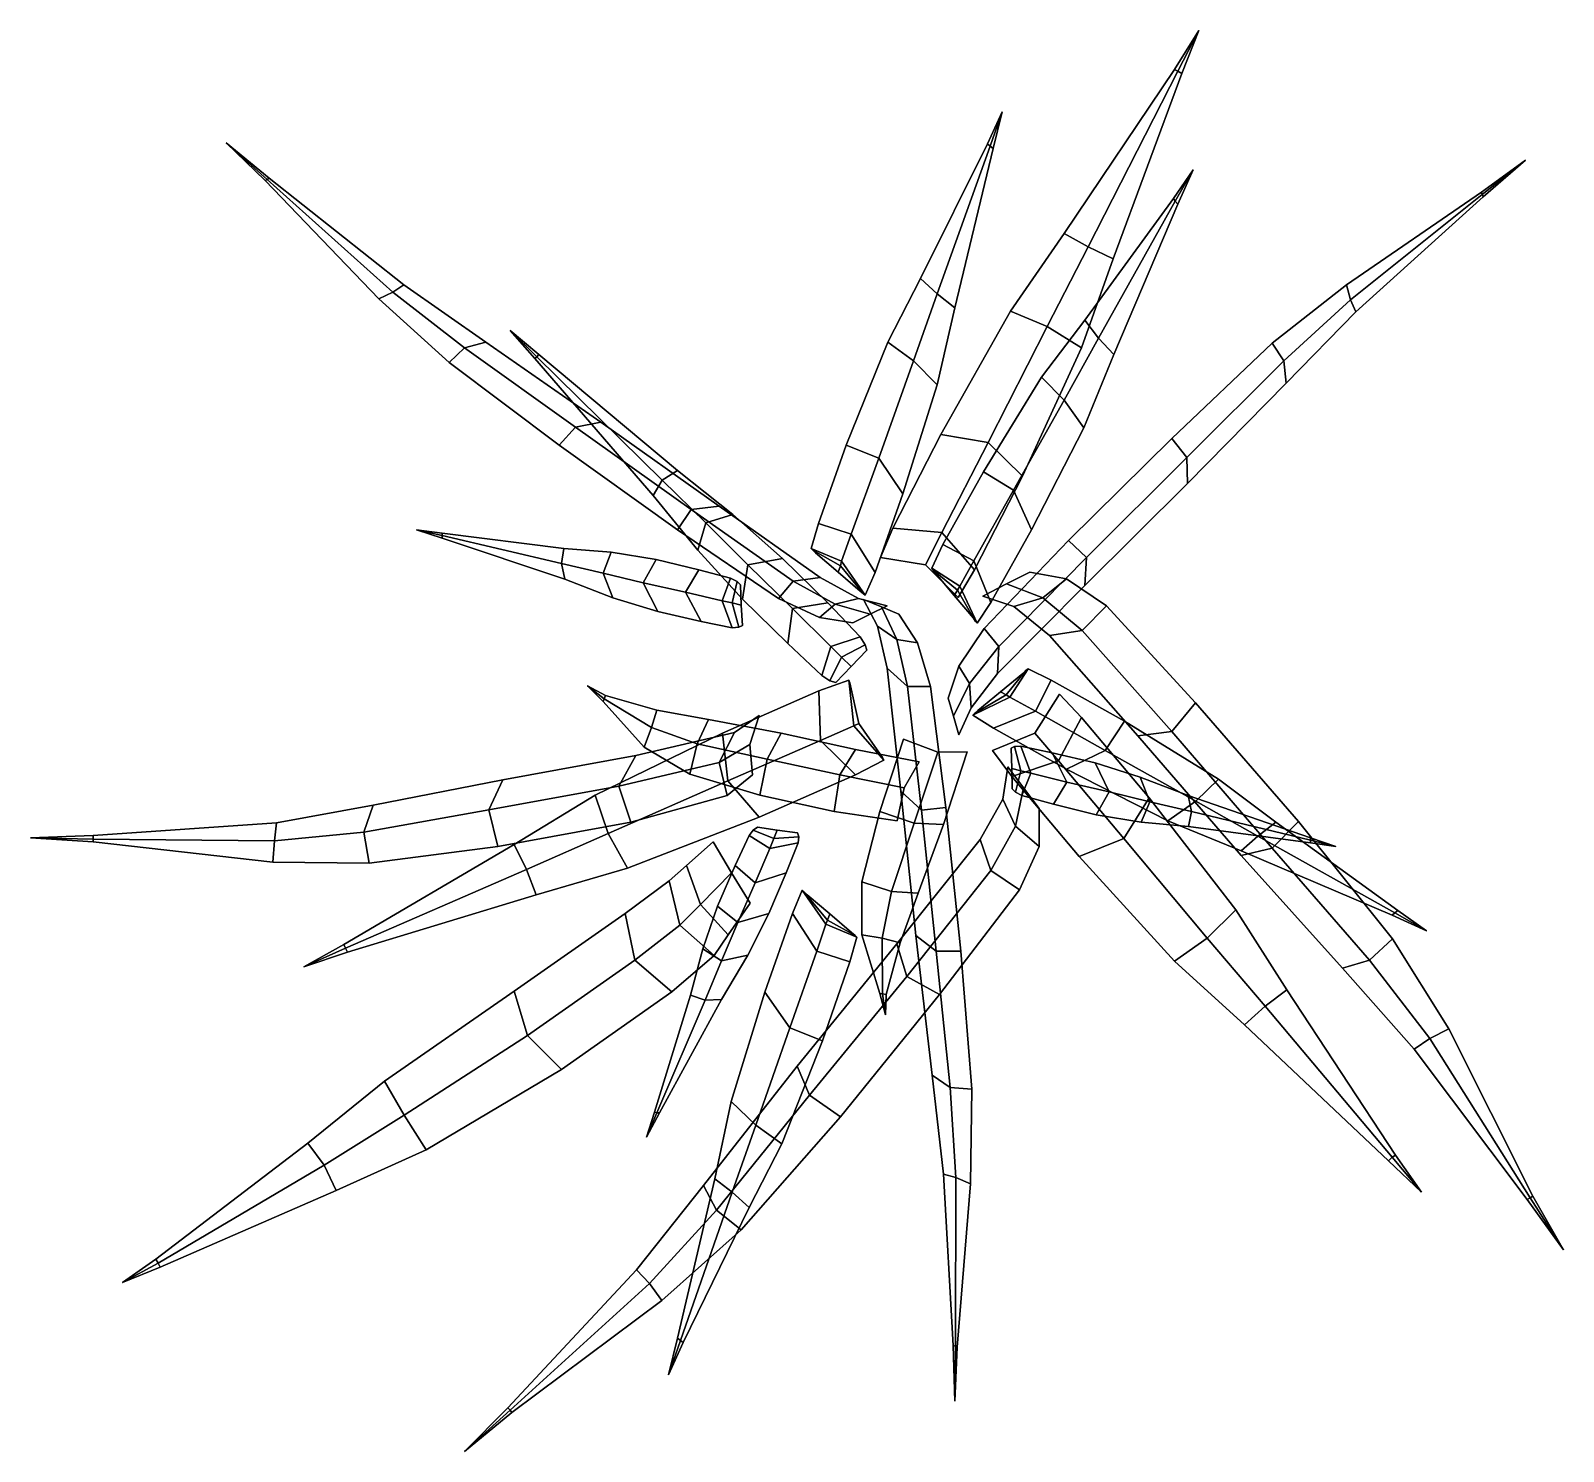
# Model space of a CAD drawing. Extents: x -0.136 to 0.136, y -0.169 to 0.083.
import ezdxf

# ---------------------------------------------------------------- set-up
doc = ezdxf.new("R2010")
doc.units = 0
doc.layers.add('GRASS_20', color=74, linetype='CONTINUOUS')

msp = doc.modelspace()

# ---------------------------------------------------------------- meshes
at = {"layer": 'GRASS_20'}
mesh = msp.add_polyface(dxfattribs=at)
corners = [(0.0474, 0.0176, 0.1646), (0.0509, 0.0127, 0.1681), (0.0562, 0.0257, 0.1745), (0.0535, 0.0286, 0.1724), (0.0676, 0.0524, 0.1681), (0.0671, 0.0529, 0.1681), (0.0703, 0.0585, 0.1612), (0.0668, 0.0534, 0.1681), (0.0511, 0.0318, 0.1745), (0.0535, 0.0286, 0.1724), (0.0562, 0.0257, 0.1745), (0.0509, 0.0127, 0.1681), (0.0474, 0.0176, 0.1646), (0.0671, 0.0529, 0.1681), (0.0676, 0.0524, 0.1681), (0.0668, 0.0534, 0.1681), (0.0703, 0.0585, 0.1612), (0.0511, 0.0318, 0.1745), (0.0713, 0.0832, 0.0978), (0.0683, 0.0756, 0.1058), (0.0676, 0.076, 0.1058), (0.0444, 0.0307, 0.1018), (0.0505, 0.0269, 0.1058), (0.0561, 0.0427, 0.1131), (0.0517, 0.0448, 0.1107), (0.0683, 0.0756, 0.1058), (0.0676, 0.076, 0.1058), (0.0713, 0.0832, 0.0978), (0.067, 0.0763, 0.1058), (0.0474, 0.0472, 0.1131), (0.0517, 0.0448, 0.1107), (0.0474, 0.0472, 0.1131), (0.067, 0.0763, 0.1058), (0.0561, 0.0427, 0.1131), (0.0514, -0.0103, 0.1165), (0.0511, -0.0153, 0.1198), (0.0693, 0.0028, 0.1508), (0.0692, 0.0074, 0.1468), (0.0868, 0.0206, 0.1789), (0.0864, 0.0246, 0.1761), (0.0992, 0.0333, 0.1917), (0.0982, 0.0354, 0.1894), (0.1218, 0.0537, 0.1969), (0.1216, 0.0541, 0.1968), (0.1293, 0.0602, 0.195), (0.1215, 0.0545, 0.1967), (0.0665, 0.0108, 0.1488), (0.0482, -0.0073, 0.1179), (0.0843, 0.0277, 0.1772), (0.0975, 0.0381, 0.1905), (0.0864, 0.0246, 0.1761), (0.0868, 0.0206, 0.1789), (0.0693, 0.0028, 0.1508), (0.0692, 0.0074, 0.1468), (0.0982, 0.0354, 0.1894), (0.0992, 0.0333, 0.1917), (0.1216, 0.0541, 0.1968), (0.1218, 0.0537, 0.1969), (0.1215, 0.0545, 0.1967), (0.1293, 0.0602, 0.195), (0.0514, -0.0103, 0.1165), (0.0482, -0.0073, 0.1179), (0.0665, 0.0108, 0.1488), (0.0843, 0.0277, 0.1772), (0.0975, 0.0381, 0.1905)]
mesh.append_faces([[corners[k] for k in face] for face in [(0, 1, 2, 3), (3, 2, 4, 5), (6, 7, 5, 5), (5, 7, 8, 3), (5, 4, 6, 6), (9, 10, 11, 12), (13, 14, 10, 9), (13, 15, 16, 16), (9, 17, 15, 13), (16, 14, 13, 13), (18, 19, 20, 20), (21, 22, 23, 24), (24, 23, 25, 26), (27, 28, 26, 26), (26, 28, 29, 24), (26, 25, 27, 27), (30, 31, 32, 20), (20, 19, 33, 30), (20, 32, 18, 18), (34, 35, 36, 37), (37, 36, 38, 39), (39, 38, 40, 41), (41, 40, 42, 43), (44, 45, 43, 43), (37, 46, 47, 34), (39, 48, 46, 37), (41, 49, 48, 39), (43, 45, 49, 41), (43, 42, 44, 44), (50, 51, 52, 53), (54, 55, 51, 50), (56, 57, 55, 54), (56, 58, 59, 59), (60, 61, 62, 53), (53, 62, 63, 50), (50, 63, 64, 54), (54, 64, 58, 56), (59, 57, 56, 56)]])
mesh = msp.add_polyface(dxfattribs=at)
corners = [(0.0384, 0.0016, 0.1415), (0.0416, -0.0054, 0.1454), (0.0509, 0.0127, 0.1681), (0.0474, 0.0176, 0.1646), (0.0331, 0.0049, 0.1454), (0.0259, -0.008, 0.1042), (0.0314, -0.0109, 0.1015), (0.0434, 0.0217, 0.1681), (0.0535, 0.0286, 0.1724), (0.0511, 0.0318, 0.1745), (0.0474, 0.0176, 0.1646), (0.0509, 0.0127, 0.1681), (0.0416, -0.0054, 0.1454), (0.0384, 0.0016, 0.1415), (0.0314, -0.0109, 0.1015), (0.0259, -0.008, 0.1042), (0.0331, 0.0049, 0.1454), (0.0434, 0.0217, 0.1681), (0.0511, 0.0318, 0.1745), (0.0535, 0.0286, 0.1724), (0.0339, 0.0101, 0.0752), (0.0255, 0.0115, 0.0797), (0.0379, 0.0334, 0.1058), (0.0444, 0.0307, 0.1018), (0.0257, -0.0059, 0.0292), (0.0315, -0.0125, 0.0323), (0.04, 0.0041, 0.0797), (0.0339, 0.0101, 0.0752), (0.0505, 0.0269, 0.1058), (0.0444, 0.0307, 0.1018), (0.0474, 0.0472, 0.1131), (0.0517, 0.0448, 0.1107), (0.0257, -0.0059, 0.0292), (0.017, -0.0051, 0.0323), (0.0255, 0.0115, 0.0797), (0.017, -0.0051, 0.0323), (0.0379, 0.0334, 0.1058), (0.0517, 0.0448, 0.1107), (0.0474, 0.0472, 0.1131), (0.04, 0.0041, 0.0797), (0.0315, -0.0125, 0.0323), (0.0505, 0.0269, 0.1058), (0.0561, 0.0427, 0.1131), (0.0096, -0.0062, 0.117), (0.0139, -0.013, 0.1201), (0.0188, 0.001, 0.1675), (0.0145, 0.0073, 0.1631), (0.0249, 0.0203, 0.1936), (0.0207, 0.0246, 0.1896), (0.028, 0.034, 0.201), (0.0249, 0.0365, 0.1986), (0.0348, 0.0623, 0.1936), (0.0343, 0.0627, 0.1936), (0.0364, 0.0688, 0.1856), (0.0338, 0.0631, 0.1936), (0.0161, 0.0279, 0.1936), (0.0087, 0.0096, 0.1675), (0.0219, 0.0392, 0.201), (0.0145, 0.0073, 0.1631), (0.0188, 0.001, 0.1675), (0.0139, -0.013, 0.1201), (0.0096, -0.0062, 0.117), (0.0207, 0.0246, 0.1896), (0.0249, 0.0203, 0.1936), (0.0249, 0.0365, 0.1986), (0.028, 0.034, 0.201), (0.0343, 0.0627, 0.1936), (0.0348, 0.0623, 0.1936), (0.0338, 0.0631, 0.1936), (0.0364, 0.0688, 0.1856), (0.0087, 0.0096, 0.1675), (0.0161, 0.0279, 0.1936), (0.0219, 0.0392, 0.201)]
mesh.append_faces([[corners[k] for k in face] for face in [(0, 1, 2, 3), (0, 4, 5, 6), (3, 7, 4, 0), (8, 9, 7, 3), (10, 11, 12, 13), (14, 15, 16, 13), (13, 16, 17, 10), (10, 17, 18, 19), (20, 21, 22, 23), (24, 25, 26, 27), (27, 26, 28, 29), (23, 22, 30, 31), (32, 33, 21, 20), (27, 34, 35, 24), (29, 36, 34, 27), (37, 38, 36, 29), (20, 39, 40, 32), (23, 41, 39, 20), (31, 42, 41, 23), (43, 44, 45, 46), (46, 45, 47, 48), (48, 47, 49, 50), (50, 49, 51, 52), (53, 54, 52, 52), (48, 55, 56, 46), (50, 57, 55, 48), (52, 54, 57, 50), (52, 51, 53, 53), (58, 59, 60, 61), (62, 63, 59, 58), (64, 65, 63, 62), (66, 67, 65, 64), (66, 68, 69, 69), (58, 70, 71, 62), (62, 71, 72, 64), (64, 72, 68, 66), (69, 67, 66, 66)]])
mesh = msp.add_polyface(dxfattribs=at)
corners = [(-0.0393, 0.0128, 0.1318), (-0.0348, 0.0137, 0.1354), (-0.0552, 0.0279, 0.1608), (-0.059, 0.0269, 0.1582), (-0.0698, 0.0381, 0.1722), (-0.0717, 0.0368, 0.1701), (-0.0937, 0.057, 0.1769), (-0.094, 0.0568, 0.1768), (-0.1013, 0.0633, 0.1752), (-0.0944, 0.0566, 0.1767), (-0.0422, 0.0096, 0.1337), (-0.0212, -0.0054, 0.1058), (-0.0188, -0.0018, 0.1046), (-0.0617, 0.0243, 0.1592), (-0.0742, 0.0356, 0.1712), (-0.059, 0.0269, 0.1582), (-0.0552, 0.0279, 0.1608), (-0.0348, 0.0137, 0.1354), (-0.0393, 0.0128, 0.1318), (-0.0717, 0.0368, 0.1701), (-0.0698, 0.0381, 0.1722), (-0.094, 0.0568, 0.1768), (-0.0937, 0.057, 0.1769), (-0.0944, 0.0566, 0.1767), (-0.1013, 0.0633, 0.1752), (-0.0422, 0.0096, 0.1337), (-0.0617, 0.0243, 0.1592), (-0.0742, 0.0356, 0.1712), (-0.0418, -0.0114, 0.142), (-0.0414, -0.0087, 0.1431), (-0.033, -0.0094, 0.1289), (-0.0344, -0.0131, 0.1281), (-0.063, -0.0064, 0.1574), (-0.063, -0.006, 0.1574), (-0.063, -0.0069, 0.1574), (-0.0675, -0.0054, 0.1566), (-0.0327, -0.0175, 0.1289), (-0.0412, -0.0142, 0.1431), (-0.0344, -0.0131, 0.1281), (-0.033, -0.0094, 0.1289), (-0.0414, -0.0087, 0.1431), (-0.0418, -0.0114, 0.142), (-0.063, -0.006, 0.1574), (-0.063, -0.0064, 0.1574), (-0.0675, -0.0054, 0.1566), (-0.063, -0.0069, 0.1574), (-0.0412, -0.0142, 0.1431), (-0.0327, -0.0175, 0.1289), (-0.0462, 0.0253, 0.1752), (-0.0458, 0.0257, 0.1752), (-0.0212, 0.0051, 0.1593), (-0.0239, 0.0034, 0.158), (-0.0465, 0.025, 0.1752), (-0.0509, 0.03, 0.1743), (-0.0255, 0.0007, 0.1593), (-0.0239, 0.0034, 0.158), (-0.0212, 0.0051, 0.1593), (-0.0458, 0.0257, 0.1752), (-0.0462, 0.0253, 0.1752), (-0.0509, 0.03, 0.1743), (-0.0465, 0.025, 0.1752), (-0.0255, 0.0007, 0.1593)]
mesh.append_faces([[corners[k] for k in face] for face in [(0, 1, 2, 3), (3, 2, 4, 5), (5, 4, 6, 7), (8, 9, 7, 7), (0, 10, 11, 12), (3, 13, 10, 0), (5, 14, 13, 3), (7, 9, 14, 5), (7, 6, 8, 8), (15, 16, 17, 18), (19, 20, 16, 15), (21, 22, 20, 19), (21, 23, 24, 24), (18, 25, 26, 15), (15, 26, 27, 19), (19, 27, 23, 21), (24, 22, 21, 21), (28, 29, 30, 31), (32, 33, 29, 28), (32, 34, 35, 35), (31, 36, 37, 28), (28, 37, 34, 32), (35, 33, 32, 32), (38, 39, 40, 41), (41, 40, 42, 43), (44, 45, 43, 43), (41, 46, 47, 38), (43, 45, 46, 41), (43, 42, 44, 44), (48, 49, 50, 51), (48, 52, 53, 53), (51, 54, 52, 48), (53, 49, 48, 48), (55, 56, 57, 58), (59, 60, 58, 58), (58, 60, 61, 55), (58, 57, 59, 59)]])
mesh = msp.add_polyface(dxfattribs=at)
corners = [(-0.0007, -0.0145, 0.0632), (0.0041, -0.0139, 0.0649), (-0.0138, -0.0012, 0.1076), (-0.0188, -0.0018, 0.1046), (-0.0348, 0.0137, 0.1354), (-0.0393, 0.0128, 0.1318), (-0.0212, -0.0054, 0.1058), (-0.0033, -0.0176, 0.0635), (-0.0188, -0.0018, 0.1046), (-0.0138, -0.0012, 0.1076), (0.0041, -0.0139, 0.0649), (-0.0007, -0.0145, 0.0632), (-0.0393, 0.0128, 0.1318), (-0.0348, 0.0137, 0.1354), (0.0109, -0.0176, 0.0409), (0.0068, -0.0186, 0.0397), (-0.0033, -0.0176, 0.0635), (-0.0212, -0.0054, 0.1058), (-0.0422, 0.0096, 0.1337), (0.0073, -0.0129, -0.0018), (0.0112, -0.0163, -0.0018), (0.0118, -0.0168, 0.0497), (0.0077, -0.0118, 0.0497), (0.0079, -0.011, 0.0846), (0.0025, -0.0087, 0.0846), (0.0028, -0.009, 0.0497), (0.0121, -0.017, 0.0846), (0.0139, -0.013, 0.1201), (0.0096, -0.0062, 0.117), (0.0033, -0.0095, -0.0018), (0.0038, -0.0043, 0.1201), (0.0145, 0.0073, 0.1631), (0.0087, 0.0096, 0.1675), (0.0077, -0.0118, 0.0497), (0.0118, -0.0168, 0.0497), (0.0112, -0.0163, -0.0018), (0.0073, -0.0129, -0.0018), (0.0028, -0.009, 0.0497), (0.0025, -0.0087, 0.0846), (0.0079, -0.011, 0.0846), (0.0096, -0.0062, 0.117), (0.0139, -0.013, 0.1201), (0.0121, -0.017, 0.0846), (0.0033, -0.0095, -0.0018), (0.0038, -0.0043, 0.1201), (0.0087, 0.0096, 0.1675), (0.0145, 0.0073, 0.1631), (-0.0198, -0.0165, 0.0741), (-0.0174, -0.0125, 0.0748), (-0.0118, -0.014, 0.0485), (-0.0133, -0.018, 0.048), (-0.0273, -0.0148, 0.1016), (-0.025, -0.0107, 0.1029), (-0.0344, -0.0131, 0.1281), (-0.033, -0.0094, 0.1289), (-0.0133, -0.018, 0.048), (-0.0118, -0.014, 0.0485), (-0.0174, -0.0125, 0.0748), (-0.0198, -0.0165, 0.0741), (-0.025, -0.0107, 0.1029), (-0.0273, -0.0148, 0.1016), (-0.033, -0.0094, 0.1289), (-0.0344, -0.0131, 0.1281), (-0.0087, -0.0116, 0.1131), (-0.0026, -0.0105, 0.1146), (0.0055, -0.0184, 0.0834), (-0.0008, -0.0194, 0.0826), (-0.0162, -0.0042, 0.1426), (-0.0114, -0.0027, 0.1436), (-0.0239, 0.0034, 0.158), (-0.0212, 0.0051, 0.1593), (-0.0097, -0.0177, 0.1146), (-0.0176, -0.009, 0.1436), (-0.0255, 0.0007, 0.1593), (-0.0008, -0.0194, 0.0826), (0.0055, -0.0184, 0.0834), (-0.0026, -0.0105, 0.1146), (-0.0087, -0.0116, 0.1131), (-0.0114, -0.0027, 0.1436), (-0.0162, -0.0042, 0.1426), (-0.0212, 0.0051, 0.1593), (-0.0239, 0.0034, 0.158), (-0.0176, -0.009, 0.1436), (-0.0097, -0.0177, 0.1146), (-0.0255, 0.0007, 0.1593)]
mesh.append_faces([[corners[k] for k in face] for face in [(0, 1, 2, 3), (3, 2, 4, 5), (3, 6, 7, 0), (8, 9, 10, 11), (12, 13, 9, 8), (11, 10, 14, 15), (11, 16, 17, 8), (8, 17, 18, 12), (19, 20, 21, 22), (22, 23, 24, 25), (23, 26, 27, 28), (22, 25, 29, 19), (22, 21, 26, 23), (28, 30, 24, 23), (31, 32, 30, 28), (33, 34, 35, 36), (37, 38, 39, 33), (40, 41, 42, 39), (36, 43, 37, 33), (39, 42, 34, 33), (39, 38, 44, 40), (40, 44, 45, 46), (47, 48, 49, 50), (51, 52, 48, 47), (53, 54, 52, 51), (55, 56, 57, 58), (58, 57, 59, 60), (60, 59, 61, 62), (63, 64, 65, 66), (67, 68, 64, 63), (69, 70, 68, 67), (63, 71, 72, 67), (67, 72, 73, 69), (74, 75, 76, 77), (77, 76, 78, 79), (79, 78, 80, 81), (79, 82, 83, 77), (81, 84, 82, 79)]])
mesh = msp.add_polyface(dxfattribs=at)
corners = [(0.0314, -0.0109, 0.1015), (0.0344, -0.0183, 0.1042), (0.0416, -0.0054, 0.1454), (0.0384, 0.0016, 0.1415), (0.0384, 0.0016, 0.1415), (0.0416, -0.0054, 0.1454), (0.0344, -0.0183, 0.1042), (0.0314, -0.0109, 0.1015), (0.0358, -0.0261, 0.0705), (0.0356, -0.0309, 0.0723), (0.0511, -0.0153, 0.1198), (0.0514, -0.0103, 0.1165), (0.0482, -0.0073, 0.1179), (0.0332, -0.0229, 0.0708), (0.0514, -0.0103, 0.1165), (0.0511, -0.0153, 0.1198), (0.0356, -0.0309, 0.0723), (0.0358, -0.0261, 0.0705), (0.0692, 0.0074, 0.1468), (0.0693, 0.0028, 0.1508), (0.0332, -0.0229, 0.0708), (0.0482, -0.0073, 0.1179), (0.0464, -0.0464, 0.0292), (0.0505, -0.0387, 0.0323), (0.0466, -0.0346, -0.0018), (0.0422, -0.0415, -0.0018), (0.0422, -0.0415, -0.0018), (0.0466, -0.0346, -0.0018), (0.0505, -0.0387, 0.0323), (0.0464, -0.0464, 0.0292), (0.0361, -0.0342, -0.0018), (0.0321, -0.0375, -0.0018), (0.0315, -0.038, 0.0497), (0.0371, -0.0347, 0.0497), (0.0378, -0.0351, 0.0846), (0.041, -0.0301, 0.0846), (0.0406, -0.0304, 0.0497), (0.0312, -0.0383, 0.0846), (0.0349, -0.0406, 0.1201), (0.0423, -0.0376, 0.117), (0.0478, -0.0479, 0.1675), (0.0547, -0.0446, 0.1631), (0.0401, -0.0309, -0.0018), (0.0451, -0.0321, 0.1201), (0.0581, -0.0394, 0.1675), (0.0371, -0.0347, 0.0497), (0.0315, -0.038, 0.0497), (0.0321, -0.0375, -0.0018), (0.0361, -0.0342, -0.0018), (0.0406, -0.0304, 0.0497), (0.041, -0.0301, 0.0846), (0.0378, -0.0351, 0.0846), (0.0423, -0.0376, 0.117), (0.0349, -0.0406, 0.1201), (0.0312, -0.0383, 0.0846), (0.0547, -0.0446, 0.1631), (0.0478, -0.0479, 0.1675), (0.0401, -0.0309, -0.0018), (0.0451, -0.0321, 0.1201), (0.0581, -0.0394, 0.1675), (0.0372, -0.015, -0.0018), (0.033, -0.0172, -0.0018), (0.0385, -0.019, 0.0457), (0.0436, -0.0175, 0.0443), (0.0506, -0.0233, 0.0705), (0.0549, -0.0189, 0.0708), (0.0478, -0.0141, 0.0442), (0.0448, -0.0242, 0.0723), (0.0605, -0.042, 0.1198), (0.0665, -0.0412, 0.1165), (0.0413, -0.0129, -0.0018), (0.0707, -0.0361, 0.1179), (0.0436, -0.0175, 0.0443), (0.0385, -0.019, 0.0457), (0.033, -0.0172, -0.0018), (0.0372, -0.015, -0.0018), (0.0478, -0.0141, 0.0442), (0.0549, -0.0189, 0.0708), (0.0506, -0.0233, 0.0705), (0.0665, -0.0412, 0.1165), (0.0605, -0.042, 0.1198), (0.0448, -0.0242, 0.0723), (0.0413, -0.0129, -0.0018), (0.0707, -0.0361, 0.1179)]
mesh.append_faces([[corners[k] for k in face] for face in [(0, 1, 2, 3), (4, 5, 6, 7), (8, 9, 10, 11), (11, 12, 13, 8), (14, 15, 16, 17), (18, 19, 15, 14), (17, 20, 21, 14), (22, 23, 24, 25), (26, 27, 28, 29), (30, 31, 32, 33), (33, 34, 35, 36), (34, 37, 38, 39), (39, 38, 40, 41), (33, 36, 42, 30), (33, 32, 37, 34), (39, 43, 35, 34), (41, 44, 43, 39), (45, 46, 47, 48), (49, 50, 51, 45), (52, 53, 54, 51), (55, 56, 53, 52), (48, 57, 49, 45), (51, 54, 46, 45), (51, 50, 58, 52), (52, 58, 59, 55), (60, 61, 62, 63), (63, 64, 65, 66), (64, 67, 68, 69), (63, 66, 70, 60), (63, 62, 67, 64), (69, 71, 65, 64), (72, 73, 74, 75), (76, 77, 78, 72), (79, 80, 81, 78), (75, 82, 76, 72), (78, 81, 73, 72), (78, 77, 83, 79)]])
mesh = msp.add_polyface(dxfattribs=at)
corners = [(0.0279, -0.0171, -0.0018), (0.0313, -0.0211, -0.0018), (0.0317, -0.0217, 0.0429), (0.0285, -0.0161, 0.0429), (0.0289, -0.0154, 0.0734), (0.0239, -0.0122, 0.0734), (0.0241, -0.0125, 0.0429), (0.032, -0.022, 0.0734), (0.0344, -0.0183, 0.1042), (0.0314, -0.0109, 0.1015), (0.0246, -0.0131, -0.0018), (0.0259, -0.008, 0.1042), (0.0285, -0.0161, 0.0429), (0.0317, -0.0217, 0.0429), (0.0313, -0.0211, -0.0018), (0.0279, -0.0171, -0.0018), (0.0241, -0.0125, 0.0429), (0.0239, -0.0122, 0.0734), (0.0289, -0.0154, 0.0734), (0.0314, -0.0109, 0.1015), (0.0344, -0.0183, 0.1042), (0.032, -0.022, 0.0734), (0.0246, -0.0131, -0.0018), (0.0259, -0.008, 0.1042), (0.0228, -0.0116, -0.0018), (0.0286, -0.0174, -0.0018), (0.0315, -0.0125, 0.0323), (0.0257, -0.0059, 0.0292), (0.017, -0.0051, 0.0323), (0.0148, -0.0103, -0.0018), (0.0228, -0.0116, -0.0018), (0.0148, -0.0103, -0.0018), (0.017, -0.0051, 0.0323), (0.0257, -0.0059, 0.0292), (0.0315, -0.0125, 0.0323), (0.0286, -0.0174, -0.0018), (0.0278, -0.0385, -0.0018), (0.0287, -0.0418, -0.0018), (0.0309, -0.037, 0.0457), (0.0306, -0.0327, 0.0443), (0.0358, -0.0261, 0.0705), (0.0332, -0.0229, 0.0708), (0.0287, -0.0296, 0.0442), (0.0268, -0.0353, -0.0018), (0.0356, -0.0309, 0.0723), (0.0306, -0.0327, 0.0443), (0.0309, -0.037, 0.0457), (0.0287, -0.0418, -0.0018), (0.0278, -0.0385, -0.0018), (0.0287, -0.0296, 0.0442), (0.0332, -0.0229, 0.0708), (0.0358, -0.0261, 0.0705), (0.0268, -0.0353, -0.0018), (0.0356, -0.0309, 0.0723), (0.011, -0.0398, -0.0018), (0.0101, -0.0402, 0.0327), (0.0154, -0.0463, 0.0327), (0.0152, -0.0458, -0.0018), (0.0152, -0.0458, -0.0018), (0.0154, -0.0463, 0.0327), (0.0101, -0.0402, 0.0327), (0.011, -0.0398, -0.0018), (0.015, -0.0191, -0.0018), (0.0118, -0.0178, -0.0018), (0.0143, -0.0225, 0.0457), (0.0177, -0.0249, 0.0443), (0.0196, -0.0332, 0.0705), (0.0237, -0.0332, 0.0708), (0.0214, -0.0255, 0.0442), (0.016, -0.03, 0.0723), (0.0184, -0.0518, 0.1198), (0.0221, -0.0552, 0.1165), (0.0181, -0.0204, -0.0018), (0.0177, -0.0249, 0.0443), (0.0143, -0.0225, 0.0457), (0.0118, -0.0178, -0.0018), (0.015, -0.0191, -0.0018), (0.0214, -0.0255, 0.0442), (0.0237, -0.0332, 0.0708), (0.0196, -0.0332, 0.0705), (0.0221, -0.0552, 0.1165), (0.0184, -0.0518, 0.1198), (0.016, -0.03, 0.0723), (0.0181, -0.0204, -0.0018), (0.0264, -0.0547, 0.1179)]
mesh.append_faces([[corners[k] for k in face] for face in [(0, 1, 2, 3), (3, 4, 5, 6), (4, 7, 8, 9), (3, 6, 10, 0), (3, 2, 7, 4), (9, 11, 5, 4), (12, 13, 14, 15), (16, 17, 18, 12), (19, 20, 21, 18), (15, 22, 16, 12), (18, 21, 13, 12), (18, 17, 23, 19), (24, 25, 26, 27), (27, 28, 29, 24), (30, 31, 32, 33), (33, 34, 35, 30), (36, 37, 38, 39), (39, 40, 41, 42), (39, 42, 43, 36), (39, 38, 44, 40), (45, 46, 47, 48), (49, 50, 51, 45), (48, 52, 49, 45), (51, 53, 46, 45), (54, 55, 56, 57), (58, 59, 60, 61), (62, 63, 64, 65), (65, 66, 67, 68), (66, 69, 70, 71), (65, 68, 72, 62), (65, 64, 69, 66), (73, 74, 75, 76), (77, 78, 79, 73), (80, 81, 82, 79), (76, 83, 77, 73), (79, 82, 74, 73), (79, 78, 84, 80)]])
mesh = msp.add_polyface(dxfattribs=at)
corners = [(-0.0335, -0.0593, 0.1587), (-0.0358, -0.0525, 0.1635), (-0.0132, -0.0415, 0.1321), (-0.0123, -0.05, 0.1268), (-0.0177, -0.0434, 0.1098), (-0.019, -0.0488, 0.1113), (-0.0066, -0.0525, 0.0757), (-0.0053, -0.0461, 0.0731), (-0.0258, -0.0405, 0.1265), (-0.0271, -0.044, 0.128), (-0.0028, -0.0415, 0.0781), (-0.0157, -0.0391, 0.1134), (-0.0249, -0.0374, 0.1294), (-0.034, -0.0348, 0.1503), (-0.0342, -0.0354, 0.1504), (-0.0372, -0.0331, 0.1609), (-0.0344, -0.0359, 0.1504), (-0.0053, -0.0461, 0.0731), (-0.0066, -0.0525, 0.0757), (-0.019, -0.0488, 0.1113), (-0.0177, -0.0434, 0.1098), (-0.0271, -0.044, 0.128), (-0.0258, -0.0405, 0.1265), (-0.0157, -0.0391, 0.1134), (-0.0028, -0.0415, 0.0781), (-0.0249, -0.0374, 0.1294), (-0.0342, -0.0354, 0.1504), (-0.034, -0.0348, 0.1503), (-0.0344, -0.0359, 0.1504), (-0.0372, -0.0331, 0.1609), (-0.0084, -0.0435, -0.0018), (-0.0138, -0.0467, 0.0314), (-0.0124, -0.0526, 0.0314), (-0.0079, -0.0489, -0.0018), (-0.0111, -0.0414, 0.033), (-0.0286, -0.0455, 0.083), (-0.0316, -0.0509, 0.0799), (-0.0522, -0.0498, 0.1171), (-0.0547, -0.0551, 0.1132), (-0.0079, -0.0489, -0.0018), (-0.0124, -0.0526, 0.0314), (-0.0138, -0.0467, 0.0314), (-0.0084, -0.0435, -0.0018), (-0.0316, -0.0509, 0.0799), (-0.0286, -0.0455, 0.083), (-0.0111, -0.0414, 0.033), (-0.0547, -0.0551, 0.1132), (-0.0522, -0.0498, 0.1171), (-0.0115, -0.0184, 0.029), (-0.0106, -0.0146, 0.0292), (-0.01, -0.0152, -0.0018), (-0.0099, -0.0188, -0.0018), (-0.0103, -0.0227, 0.0292), (-0.0115, -0.0228, 0.0485), (-0.0133, -0.018, 0.048), (-0.0097, -0.0224, -0.0018), (-0.0118, -0.014, 0.0485), (-0.017, -0.0217, 0.0748), (-0.0198, -0.0165, 0.0741), (-0.0247, -0.0199, 0.1029), (-0.0273, -0.0148, 0.1016), (-0.0327, -0.0175, 0.1289), (-0.0344, -0.0131, 0.1281), (-0.0099, -0.0188, -0.0018), (-0.01, -0.0152, -0.0018), (-0.0106, -0.0146, 0.0292), (-0.0115, -0.0184, 0.029), (-0.0133, -0.018, 0.048), (-0.0115, -0.0228, 0.0485), (-0.0103, -0.0227, 0.0292), (-0.0097, -0.0224, -0.0018), (-0.0118, -0.014, 0.0485), (-0.0198, -0.0165, 0.0741), (-0.017, -0.0217, 0.0748), (-0.0273, -0.0148, 0.1016), (-0.0247, -0.0199, 0.1029), (-0.0344, -0.0131, 0.1281), (-0.0327, -0.0175, 0.1289)]
mesh.append_faces([[corners[k] for k in face] for face in [(0, 1, 2, 3), (4, 5, 6, 7), (8, 9, 5, 4), (7, 10, 11, 4), (4, 11, 12, 8), (8, 12, 13, 14), (15, 16, 14, 14), (14, 16, 9, 8), (14, 13, 15, 15), (17, 18, 19, 20), (20, 19, 21, 22), (20, 23, 24, 17), (22, 25, 23, 20), (26, 27, 25, 22), (26, 28, 29, 29), (22, 21, 28, 26), (29, 27, 26, 26), (30, 31, 32, 33), (31, 34, 35, 36), (36, 35, 37, 38), (39, 40, 41, 42), (43, 44, 45, 41), (46, 47, 44, 43), (48, 49, 50, 51), (52, 53, 54, 48), (51, 55, 52, 48), (54, 56, 49, 48), (54, 53, 57, 58), (58, 57, 59, 60), (60, 59, 61, 62), (63, 64, 65, 66), (66, 67, 68, 69), (66, 69, 70, 63), (66, 65, 71, 67), (72, 73, 68, 67), (74, 75, 73, 72), (76, 77, 75, 74)]])
mesh = msp.add_polyface(dxfattribs=at)
corners = [(0.013, -0.0204, -0.0018), (0.016, -0.0189, -0.0018), (0.0109, -0.0176, 0.0409), (0.0068, -0.0186, 0.0397), (-0.0007, -0.0145, 0.0632), (-0.0033, -0.0176, 0.0635), (0.004, -0.021, 0.0396), (0.0099, -0.0219, -0.0018), (0.0041, -0.0139, 0.0649), (0.0068, -0.0186, 0.0397), (0.0109, -0.0176, 0.0409), (0.016, -0.0189, -0.0018), (0.013, -0.0204, -0.0018), (0.004, -0.021, 0.0396), (-0.0033, -0.0176, 0.0635), (-0.0007, -0.0145, 0.0632), (0.0099, -0.0219, -0.0018), (0.0101, -0.0402, 0.0327), (0.0092, -0.0321, 0.0327), (0.0039, -0.034, 0.0752), (0.0042, -0.0428, 0.0715), (-0.0132, -0.0415, 0.1321), (-0.0123, -0.05, 0.1268), (0.011, -0.0398, -0.0018), (0.0094, -0.0326, -0.0018), (0.0104, -0.0489, 0.0752), (0.0154, -0.0463, 0.0327), (-0.0067, -0.0564, 0.1321), (0.0042, -0.0428, 0.0715), (0.0039, -0.034, 0.0752), (0.0092, -0.0321, 0.0327), (0.0101, -0.0402, 0.0327), (-0.0123, -0.05, 0.1268), (-0.0132, -0.0415, 0.1321), (0.0094, -0.0326, -0.0018), (0.011, -0.0398, -0.0018), (0.0154, -0.0463, 0.0327), (0.0104, -0.0489, 0.0752), (-0.0067, -0.0564, 0.1321), (0.0076, -0.0489, 0.0352), (0.0104, -0.0444, 0.0393), (-0.0028, -0.0415, 0.0781), (-0.0053, -0.0461, 0.0731), (-0.0066, -0.0525, 0.0757), (0.0066, -0.0554, 0.0369), (-0.0053, -0.0461, 0.0731), (-0.0028, -0.0415, 0.0781), (0.0104, -0.0444, 0.0393), (0.0076, -0.0489, 0.0352), (0.0066, -0.0554, 0.0369), (-0.0066, -0.0525, 0.0757), (-0.0084, -0.0435, -0.0018), (-0.0067, -0.0384, -0.0018), (-0.0111, -0.0414, 0.033), (-0.0138, -0.0467, 0.0314), (-0.0138, -0.0467, 0.0314), (-0.0111, -0.0414, 0.033), (-0.0067, -0.0384, -0.0018), (-0.0084, -0.0435, -0.0018), (0.0079, -0.028, 0.0324), (0.0121, -0.0258, 0.0327), (0.0124, -0.0268, -0.0018), (0.0096, -0.0297, -0.0018), (0.0058, -0.0322, 0.0327), (0.0044, -0.0313, 0.0541), (0.006, -0.0261, 0.0536), (-0.0008, -0.0194, 0.0826), (0.0055, -0.0184, 0.0834), (0.0112, -0.0244, 0.0541), (0.0069, -0.0325, -0.0018), (-0.0016, -0.0256, 0.0834), (-0.0097, -0.0177, 0.1146), (-0.0087, -0.0116, 0.1131), (0.0096, -0.0297, -0.0018), (0.0124, -0.0268, -0.0018), (0.0121, -0.0258, 0.0327), (0.0079, -0.028, 0.0324), (0.006, -0.0261, 0.0536), (0.0044, -0.0313, 0.0541), (0.0058, -0.0322, 0.0327), (0.0112, -0.0244, 0.0541), (0.0055, -0.0184, 0.0834), (-0.0008, -0.0194, 0.0826), (0.0069, -0.0325, -0.0018), (-0.0016, -0.0256, 0.0834), (-0.0087, -0.0116, 0.1131), (-0.0097, -0.0177, 0.1146)]
mesh.append_faces([[corners[k] for k in face] for face in [(0, 1, 2, 3), (3, 4, 5, 6), (3, 6, 7, 0), (3, 2, 8, 4), (9, 10, 11, 12), (13, 14, 15, 9), (12, 16, 13, 9), (17, 18, 19, 20), (20, 19, 21, 22), (23, 24, 18, 17), (20, 25, 26, 17), (22, 27, 25, 20), (28, 29, 30, 31), (32, 33, 29, 28), (31, 30, 34, 35), (31, 36, 37, 28), (28, 37, 38, 32), (39, 40, 41, 42), (42, 43, 44, 39), (45, 46, 47, 48), (48, 49, 50, 45), (51, 52, 53, 54), (55, 56, 57, 58), (59, 60, 61, 62), (63, 64, 65, 59), (66, 67, 68, 65), (62, 69, 63, 59), (65, 68, 60, 59), (65, 64, 70, 66), (66, 70, 71, 72), (73, 74, 75, 76), (76, 77, 78, 79), (77, 80, 81, 82), (76, 79, 83, 73), (76, 75, 80, 77), (82, 84, 78, 77), (85, 86, 84, 82)]])
mesh = msp.add_polyface(dxfattribs=at)
corners = [(0.0397, -0.0482, 0.0324), (0.0388, -0.052, 0.0327), (0.0382, -0.0514, -0.0018), (0.0381, -0.0478, -0.0018), (0.0386, -0.0439, 0.0327), (0.0397, -0.0438, 0.0541), (0.0415, -0.0486, 0.0536), (0.0479, -0.0502, 0.0826), (0.0455, -0.0541, 0.0834), (0.0399, -0.0526, 0.0541), (0.038, -0.0442, -0.0018), (0.0453, -0.045, 0.0834), (0.0381, -0.0478, -0.0018), (0.0382, -0.0514, -0.0018), (0.0388, -0.052, 0.0327), (0.0397, -0.0482, 0.0324), (0.0415, -0.0486, 0.0536), (0.0397, -0.0438, 0.0541), (0.0386, -0.0439, 0.0327), (0.0399, -0.0526, 0.0541), (0.0455, -0.0541, 0.0834), (0.0479, -0.0502, 0.0826), (0.038, -0.0442, -0.0018), (0.0453, -0.045, 0.0834), (0.0422, -0.0415, -0.0018), (0.0347, -0.0446, -0.0018), (0.0381, -0.0492, 0.0323), (0.0464, -0.0464, 0.0292), (0.0501, -0.0634, 0.0797), (0.058, -0.0602, 0.0752), (0.0464, -0.0464, 0.0292), (0.0381, -0.0492, 0.0323), (0.0347, -0.0446, -0.0018), (0.0422, -0.0415, -0.0018), (0.0168, -0.0696, 0.065), (0.0115, -0.0679, 0.0664), (0.0147, -0.0554, 0.0308), (0.0208, -0.0575, 0.0283), (0.025, -0.0449, -0.0018), (0.0302, -0.0448, -0.0018), (0.026, -0.0577, 0.0333), (0.0215, -0.0699, 0.0686), (0.0189, -0.0426, -0.0018), (0.0208, -0.0575, 0.0283), (0.0147, -0.0554, 0.0308), (0.0115, -0.0679, 0.0664), (0.0168, -0.0696, 0.065), (0.025, -0.0449, -0.0018), (0.0189, -0.0426, -0.0018), (0.026, -0.0577, 0.0333), (0.0302, -0.0448, -0.0018), (0.0215, -0.0699, 0.0686), (0.019, -0.0512, -0.0018), (0.0217, -0.0466, -0.0018), (0.0104, -0.0444, 0.0393), (0.0076, -0.0489, 0.0352), (0.0066, -0.0554, 0.0369), (0.0178, -0.0571, -0.0018), (0.0076, -0.0489, 0.0352), (0.0104, -0.0444, 0.0393), (0.0217, -0.0466, -0.0018), (0.019, -0.0512, -0.0018), (0.0178, -0.0571, -0.0018), (0.0066, -0.0554, 0.0369), (0.0221, -0.0552, 0.1165), (0.0264, -0.0547, 0.1179), (0.0237, -0.0332, 0.0708), (0.0196, -0.0332, 0.0705), (0.0247, -0.0802, 0.1468), (0.0211, -0.0774, 0.1508), (0.0184, -0.0518, 0.1198), (0.0221, -0.0552, 0.1165), (0.0402, -0.0512, -0.0018), (0.0374, -0.0475, -0.0018), (0.0365, -0.0532, 0.0412), (0.0388, -0.058, 0.0399), (0.0344, -0.0659, 0.0636), (0.0395, -0.0693, 0.0639), (0.043, -0.0616, 0.0399), (0.043, -0.0549, -0.0018), (0.0325, -0.0604, 0.0653), (0.0388, -0.058, 0.0399), (0.0365, -0.0532, 0.0412), (0.0374, -0.0475, -0.0018), (0.0402, -0.0512, -0.0018), (0.043, -0.0616, 0.0399), (0.0395, -0.0693, 0.0639), (0.0344, -0.0659, 0.0636), (0.043, -0.0549, -0.0018), (0.0325, -0.0604, 0.0653)]
mesh.append_faces([[corners[k] for k in face] for face in [(0, 1, 2, 3), (4, 5, 6, 0), (7, 8, 9, 6), (3, 10, 4, 0), (6, 9, 1, 0), (6, 5, 11, 7), (12, 13, 14, 15), (15, 16, 17, 18), (16, 19, 20, 21), (15, 18, 22, 12), (15, 14, 19, 16), (21, 23, 17, 16), (24, 25, 26, 27), (27, 26, 28, 29), (30, 31, 32, 33), (34, 35, 36, 37), (38, 39, 40, 37), (37, 40, 41, 34), (37, 36, 42, 38), (43, 44, 45, 46), (47, 48, 44, 43), (43, 49, 50, 47), (46, 51, 49, 43), (52, 53, 54, 55), (55, 56, 57, 52), (58, 59, 60, 61), (61, 62, 63, 58), (64, 65, 66, 67), (68, 69, 70, 71), (72, 73, 74, 75), (75, 76, 77, 78), (75, 78, 79, 72), (75, 74, 80, 76), (81, 82, 83, 84), (85, 86, 87, 81), (84, 88, 85, 81), (87, 89, 82, 81)]])
mesh = msp.add_polyface(dxfattribs=at)
corners = [(0.0554, -0.0519, 0.1131), (0.0531, -0.056, 0.1146), (0.0455, -0.0541, 0.0834), (0.0479, -0.0502, 0.0826), (0.0626, -0.0537, 0.1426), (0.0611, -0.0573, 0.1436), (0.07, -0.0554, 0.158), (0.0695, -0.0581, 0.1593), (0.0453, -0.045, 0.0834), (0.0529, -0.0468, 0.1146), (0.0609, -0.0493, 0.1436), (0.0694, -0.0526, 0.1593), (0.0911, -0.0601, 0.1752), (0.0911, -0.0605, 0.1752), (0.0479, -0.0502, 0.0826), (0.0455, -0.0541, 0.0834), (0.0531, -0.056, 0.1146), (0.0554, -0.0519, 0.1131), (0.0611, -0.0573, 0.1436), (0.0626, -0.0537, 0.1426), (0.0695, -0.0581, 0.1593), (0.07, -0.0554, 0.158), (0.0529, -0.0468, 0.1146), (0.0453, -0.045, 0.0834), (0.0609, -0.0493, 0.1436), (0.0694, -0.0526, 0.1593), (0.0911, -0.0605, 0.1752), (0.0911, -0.0601, 0.1752), (0.058, -0.0602, 0.0752), (0.0625, -0.053, 0.0797), (0.0779, -0.0729, 0.1058), (0.0728, -0.0779, 0.1018), (0.058, -0.0602, 0.0752), (0.0501, -0.0634, 0.0797), (0.067, -0.082, 0.1058), (0.0728, -0.0779, 0.1018), (0.0794, -0.0933, 0.1131), (0.0831, -0.09, 0.1107), (0.0869, -0.0871, 0.1131), (0.0831, -0.09, 0.1107), (0.0464, -0.0464, 0.0292), (0.0505, -0.0387, 0.0323), (0.0625, -0.053, 0.0797), (0.0505, -0.0387, 0.0323), (0.0464, -0.0464, 0.0292), (0.0779, -0.0729, 0.1058), (0.0869, -0.0871, 0.1131), (0.0501, -0.0634, 0.0797), (0.0381, -0.0492, 0.0323), (0.067, -0.082, 0.1058), (0.0794, -0.0933, 0.1131), (0.0547, -0.0446, 0.1631), (0.0478, -0.0479, 0.1675), (0.0658, -0.0571, 0.1936), (0.0708, -0.0536, 0.1896), (0.0788, -0.0624, 0.201), (0.0818, -0.0598, 0.1986), (0.0748, -0.0497, 0.1936), (0.0581, -0.0394, 0.1675), (0.085, -0.0573, 0.201), (0.0708, -0.0536, 0.1896), (0.0658, -0.0571, 0.1936), (0.0478, -0.0479, 0.1675), (0.0547, -0.0446, 0.1631), (0.0818, -0.0598, 0.1986), (0.0788, -0.0624, 0.201), (0.0581, -0.0394, 0.1675), (0.0748, -0.0497, 0.1936), (0.085, -0.0573, 0.201), (0.0665, -0.0412, 0.1165), (0.0605, -0.042, 0.1198), (0.0788, -0.0632, 0.1508), (0.0843, -0.0619, 0.1468), (0.089, -0.0572, 0.1488), (0.0707, -0.0361, 0.1179), (0.0843, -0.0619, 0.1468), (0.0788, -0.0632, 0.1508), (0.0605, -0.042, 0.1198), (0.0665, -0.0412, 0.1165), (0.0707, -0.0361, 0.1179), (0.089, -0.0572, 0.1488)]
mesh.append_faces([[corners[k] for k in face] for face in [(0, 1, 2, 3), (4, 5, 1, 0), (6, 7, 5, 4), (3, 8, 9, 0), (0, 9, 10, 4), (4, 10, 11, 6), (6, 11, 12, 13), (14, 15, 16, 17), (17, 16, 18, 19), (19, 18, 20, 21), (17, 22, 23, 14), (19, 24, 22, 17), (21, 25, 24, 19), (26, 27, 25, 21), (28, 29, 30, 31), (32, 33, 34, 35), (35, 34, 36, 37), (31, 30, 38, 39), (40, 41, 29, 28), (32, 42, 43, 44), (35, 45, 42, 32), (37, 46, 45, 35), (28, 47, 48, 40), (31, 49, 47, 28), (39, 50, 49, 31), (51, 52, 53, 54), (54, 53, 55, 56), (54, 57, 58, 51), (56, 59, 57, 54), (60, 61, 62, 63), (64, 65, 61, 60), (63, 66, 67, 60), (60, 67, 68, 64), (69, 70, 71, 72), (72, 73, 74, 69), (75, 76, 77, 78), (78, 79, 80, 75)]])
mesh = msp.add_polyface(dxfattribs=at)
corners = [(-0.0123, -0.05, 0.1268), (-0.0132, -0.0415, 0.1321), (-0.0358, -0.0525, 0.1635), (-0.0335, -0.0593, 0.1587), (-0.0502, -0.0613, 0.1723), (-0.048, -0.0657, 0.1695), (-0.0804, -0.079, 0.1635), (-0.0801, -0.0797, 0.1635), (-0.0875, -0.083, 0.1539), (-0.0798, -0.0804, 0.1635), (-0.0335, -0.0593, 0.1587), (-0.0301, -0.0655, 0.1635), (-0.0463, -0.0702, 0.1723), (-0.048, -0.0657, 0.1695), (-0.0463, -0.0702, 0.1723), (-0.0301, -0.0655, 0.1635), (-0.0798, -0.0804, 0.1635), (-0.0801, -0.0797, 0.1635), (-0.0502, -0.0613, 0.1723), (-0.0358, -0.0525, 0.1635), (-0.0804, -0.079, 0.1635), (-0.0875, -0.083, 0.1539), (-0.0547, -0.0551, 0.1132), (-0.0531, -0.0616, 0.115), (-0.0759, -0.0646, 0.1464), (-0.0769, -0.0591, 0.1455), (-0.0547, -0.0551, 0.1132), (-0.0522, -0.0498, 0.1171), (-0.0752, -0.0543, 0.1482), (-0.0769, -0.0591, 0.1455), (-0.0924, -0.0574, 0.1632), (-0.0927, -0.0606, 0.1608), (-0.1249, -0.0597, 0.1724), (-0.1249, -0.0603, 0.1723), (-0.136, -0.0601, 0.172), (-0.1249, -0.0608, 0.1722), (-0.093, -0.0644, 0.162), (-0.0927, -0.0606, 0.1608), (-0.0316, -0.0509, 0.0799), (-0.0295, -0.0573, 0.0809), (-0.0124, -0.0526, 0.0314), (-0.0138, -0.0467, 0.0314), (-0.0531, -0.0616, 0.115), (-0.0759, -0.0646, 0.1464), (-0.093, -0.0644, 0.162), (-0.1249, -0.0608, 0.1722), (-0.1249, -0.0603, 0.1723), (-0.0752, -0.0543, 0.1482), (-0.0522, -0.0498, 0.1171), (-0.0924, -0.0574, 0.1632), (-0.1249, -0.0597, 0.1724), (-0.136, -0.0601, 0.172), (-0.0138, -0.0467, 0.0314), (-0.0124, -0.0526, 0.0314), (-0.0295, -0.0573, 0.0809), (-0.0316, -0.0509, 0.0799), (-0.0208, -0.0756, 0.0903), (-0.0227, -0.0677, 0.0908), (-0.0305, -0.0735, 0.1254), (-0.0288, -0.0818, 0.1217), (-0.0222, -0.0874, 0.1248), (-0.0147, -0.081, 0.0903), (-0.0288, -0.0818, 0.1217), (-0.0305, -0.0735, 0.1254), (-0.0227, -0.0677, 0.0908), (-0.0208, -0.0756, 0.0903), (-0.0147, -0.081, 0.0903), (-0.0222, -0.0874, 0.1248)]
mesh.append_faces([[corners[k] for k in face] for face in [(0, 1, 2, 3), (3, 2, 4, 5), (5, 4, 6, 7), (8, 9, 7, 7), (10, 11, 12, 13), (5, 14, 15, 3), (7, 9, 14, 5), (7, 6, 8, 8), (13, 12, 16, 17), (13, 18, 19, 10), (17, 20, 18, 13), (17, 16, 21, 21), (21, 20, 17, 17), (22, 23, 24, 25), (26, 27, 28, 29), (29, 28, 30, 31), (31, 30, 32, 33), (34, 35, 33, 33), (25, 24, 36, 37), (38, 39, 40, 41), (26, 42, 39, 38), (29, 43, 42, 26), (31, 44, 43, 29), (33, 35, 44, 31), (33, 32, 34, 34), (37, 36, 45, 46), (25, 47, 48, 22), (37, 49, 47, 25), (46, 50, 49, 37), (46, 45, 51, 51), (51, 50, 46, 46), (52, 53, 54, 55), (55, 54, 23, 22), (56, 57, 58, 59), (59, 60, 61, 56), (62, 63, 64, 65), (65, 66, 67, 62)]])
mesh = msp.add_polyface(dxfattribs=at)
corners = [(-0.0041, -0.0602, 0.0324), (-0.0078, -0.0587, 0.0327), (-0.007, -0.0582, -0.0018), (-0.0035, -0.0587, -0.0018), (0.0003, -0.0599, 0.0327), (0.0002, -0.061, 0.0541), (-0.0048, -0.062, 0.0536), (-0.0074, -0.0681, 0.0826), (-0.011, -0.065, 0.0834), (-0.0085, -0.0597, 0.0541), (-0.0105, -0.0751, 0.1131), (-0.0141, -0.0722, 0.1146), (-0.0134, -0.0819, 0.1426), (-0.0167, -0.0798, 0.1436), (0.0001, -0.0592, -0.0018), (-0.0019, -0.0663, 0.0834), (-0.005, -0.0735, 0.1146), (-0.0035, -0.0587, -0.0018), (-0.007, -0.0582, -0.0018), (-0.0078, -0.0587, 0.0327), (-0.0041, -0.0602, 0.0324), (-0.0048, -0.062, 0.0536), (0.0002, -0.061, 0.0541), (0.0003, -0.0599, 0.0327), (-0.0085, -0.0597, 0.0541), (-0.011, -0.065, 0.0834), (-0.0074, -0.0681, 0.0826), (-0.0141, -0.0722, 0.1146), (-0.0105, -0.0751, 0.1131), (-0.0167, -0.0798, 0.1436), (-0.0134, -0.0819, 0.1426), (0.0001, -0.0592, -0.0018), (-0.0019, -0.0663, 0.0834), (-0.005, -0.0735, 0.1146), (-0.0123, -0.05, 0.1268), (-0.0067, -0.0564, 0.1321), (-0.0301, -0.0655, 0.1635), (-0.0335, -0.0593, 0.1587), (-0.0335, -0.0593, 0.1587), (-0.0301, -0.0655, 0.1635), (-0.0067, -0.0564, 0.1321), (-0.0123, -0.05, 0.1268), (0.0058, -0.0736, -0.0018), (0.0018, -0.0702, -0.0018), (0.0012, -0.0697, 0.0467), (0.0054, -0.0747, 0.0467), (0.0051, -0.0754, 0.0796), (0.0106, -0.0777, 0.0796), (0.0103, -0.0774, 0.0467), (0.0009, -0.0694, 0.0796), (-0.0008, -0.0735, 0.113), (0.0035, -0.0802, 0.1101), (0.0097, -0.0769, -0.0018), (0.0054, -0.0747, 0.0467), (0.0012, -0.0697, 0.0467), (0.0018, -0.0702, -0.0018), (0.0058, -0.0736, -0.0018), (0.0103, -0.0774, 0.0467), (0.0106, -0.0777, 0.0796), (0.0051, -0.0754, 0.0796), (0.0035, -0.0802, 0.1101), (-0.0008, -0.0735, 0.113), (0.0009, -0.0694, 0.0796), (0.0097, -0.0769, -0.0018), (-0.0116, -0.0663, -0.0018), (-0.0149, -0.0608, -0.0018), (-0.0196, -0.065, 0.0561), (-0.0171, -0.0719, 0.0557), (-0.0208, -0.0756, 0.0903), (-0.0147, -0.081, 0.0903), (-0.0122, -0.0773, 0.0556), (-0.0083, -0.0717, -0.0018), (-0.0227, -0.0677, 0.0908), (-0.0171, -0.0719, 0.0557), (-0.0196, -0.065, 0.0561), (-0.0149, -0.0608, -0.0018), (-0.0116, -0.0663, -0.0018), (-0.0122, -0.0773, 0.0556), (-0.0147, -0.081, 0.0903), (-0.0208, -0.0756, 0.0903), (-0.0083, -0.0717, -0.0018), (-0.0227, -0.0677, 0.0908)]
mesh.append_faces([[corners[k] for k in face] for face in [(0, 1, 2, 3), (4, 5, 6, 0), (7, 8, 9, 6), (10, 11, 8, 7), (12, 13, 11, 10), (3, 14, 4, 0), (6, 9, 1, 0), (6, 5, 15, 7), (7, 15, 16, 10), (17, 18, 19, 20), (20, 21, 22, 23), (21, 24, 25, 26), (26, 25, 27, 28), (28, 27, 29, 30), (20, 23, 31, 17), (20, 19, 24, 21), (26, 32, 22, 21), (28, 33, 32, 26), (34, 35, 36, 37), (38, 39, 40, 41), (42, 43, 44, 45), (45, 46, 47, 48), (46, 49, 50, 51), (45, 48, 52, 42), (45, 44, 49, 46), (53, 54, 55, 56), (57, 58, 59, 53), (60, 61, 62, 59), (56, 63, 57, 53), (59, 62, 54, 53), (64, 65, 66, 67), (67, 68, 69, 70), (67, 70, 71, 64), (67, 66, 72, 68), (73, 74, 75, 76), (77, 78, 79, 73), (76, 80, 77, 73), (79, 81, 74, 73)]])
mesh = msp.add_polyface(dxfattribs=at)
corners = [(0.0151, -0.0779, 0.0816), (0.0115, -0.0773, 0.0831), (0.0115, -0.0679, 0.0664), (0.0168, -0.0696, 0.065), (0.0151, -0.0779, 0.0816), (0.0115, -0.0773, 0.0831), (0.0147, -0.0877, 0.1056), (0.0152, -0.0878, 0.1055), (0.0215, -0.0699, 0.0686), (0.0183, -0.0787, 0.0846), (0.0158, -0.0879, 0.1055), (0.0152, -0.0878, 0.1055), (0.0157, -0.0915, 0.116), (0.0147, -0.0877, 0.1056), (0.0157, -0.0915, 0.116), (0.0158, -0.0879, 0.1055), (0.0168, -0.0696, 0.065), (0.0115, -0.0679, 0.0664), (0.0183, -0.0787, 0.0846), (0.0215, -0.0699, 0.0686), (0.0221, -0.0552, 0.1165), (0.0184, -0.0518, 0.1198), (0.0211, -0.0774, 0.1508), (0.0247, -0.0802, 0.1468), (0.024, -0.1022, 0.1789), (0.0272, -0.1044, 0.1761), (0.026, -0.1198, 0.1917), (0.0282, -0.1204, 0.1894), (0.0277, -0.1502, 0.1969), (0.0281, -0.1503, 0.1968), (0.028, -0.1601, 0.195), (0.0284, -0.1505, 0.1967), (0.0291, -0.0802, 0.1488), (0.0264, -0.0547, 0.1179), (0.031, -0.1047, 0.1772), (0.0308, -0.1215, 0.1905), (0.0272, -0.1044, 0.1761), (0.024, -0.1022, 0.1789), (0.0211, -0.0774, 0.1508), (0.0247, -0.0802, 0.1468), (0.0282, -0.1204, 0.1894), (0.026, -0.1198, 0.1917), (0.0281, -0.1503, 0.1968), (0.0277, -0.1502, 0.1969), (0.0284, -0.1505, 0.1967), (0.028, -0.1601, 0.195), (0.0221, -0.0552, 0.1165), (0.0264, -0.0547, 0.1179), (0.0291, -0.0802, 0.1488), (0.031, -0.1047, 0.1772), (0.0308, -0.1215, 0.1905), (0.0344, -0.0659, 0.0636), (0.0325, -0.0604, 0.0653), (0.0177, -0.0789, 0.1083), (0.0195, -0.0847, 0.1053), (0.0253, -0.0879, 0.1065), (0.0395, -0.0693, 0.0639), (0.0022, -0.1058, 0.1327), (0.0077, -0.1096, 0.1346), (0.0195, -0.0847, 0.1053), (0.0177, -0.0789, 0.1083), (0.0325, -0.0604, 0.0653), (0.0344, -0.0659, 0.0636), (0.0395, -0.0693, 0.0639), (0.0253, -0.0879, 0.1065), (0.0077, -0.1096, 0.1346), (0.0022, -0.1058, 0.1327)]
mesh.append_faces([[corners[k] for k in face] for face in [(0, 1, 2, 3), (4, 5, 6, 7), (3, 8, 9, 0), (0, 9, 10, 11), (12, 13, 11, 11), (11, 13, 1, 0), (11, 10, 12, 12), (14, 15, 7, 7), (16, 17, 5, 4), (4, 18, 19, 16), (7, 15, 18, 4), (7, 6, 14, 14), (20, 21, 22, 23), (23, 22, 24, 25), (25, 24, 26, 27), (27, 26, 28, 29), (30, 31, 29, 29), (23, 32, 33, 20), (25, 34, 32, 23), (27, 35, 34, 25), (29, 31, 35, 27), (29, 28, 30, 30), (36, 37, 38, 39), (40, 41, 37, 36), (42, 43, 41, 40), (42, 44, 45, 45), (46, 47, 48, 39), (39, 48, 49, 36), (36, 49, 50, 40), (40, 50, 44, 42), (45, 43, 42, 42), (51, 52, 53, 54), (54, 55, 56, 51), (57, 58, 55, 54), (59, 60, 61, 62), (62, 63, 64, 59), (59, 64, 65, 66)]])
mesh = msp.add_polyface(dxfattribs=at)
corners = [(0.0911, -0.0605, 0.1752), (0.0911, -0.061, 0.1752), (0.0695, -0.0581, 0.1593), (0.07, -0.0554, 0.158), (0.0911, -0.0601, 0.1752), (0.0956, -0.0616, 0.1743), (0.07, -0.0554, 0.158), (0.0695, -0.0581, 0.1593), (0.0911, -0.061, 0.1752), (0.0911, -0.0605, 0.1752), (0.0956, -0.0616, 0.1743), (0.0911, -0.0601, 0.1752), (0.1108, -0.123, 0.0978), (0.105, -0.1174, 0.1058), (0.1056, -0.1168, 0.1058), (0.0831, -0.09, 0.1107), (0.0794, -0.0933, 0.1131), (0.105, -0.1174, 0.1058), (0.1056, -0.1168, 0.1058), (0.1108, -0.123, 0.0978), (0.1062, -0.1164, 0.1058), (0.0869, -0.0871, 0.1131), (0.0831, -0.09, 0.1107), (0.0869, -0.0871, 0.1131), (0.1062, -0.1164, 0.1058), (0.0794, -0.0933, 0.1131), (0.0818, -0.0598, 0.1986), (0.0788, -0.0624, 0.201), (0.1056, -0.0738, 0.1936), (0.1061, -0.0734, 0.1936), (0.1117, -0.0766, 0.1856), (0.1066, -0.073, 0.1936), (0.085, -0.0573, 0.201), (0.1061, -0.0734, 0.1936), (0.1056, -0.0738, 0.1936), (0.0788, -0.0624, 0.201), (0.0818, -0.0598, 0.1986), (0.1066, -0.073, 0.1936), (0.1117, -0.0766, 0.1856), (0.085, -0.0573, 0.201), (0.0843, -0.0619, 0.1468), (0.0788, -0.0632, 0.1508), (0.0968, -0.0832, 0.1789), (0.1016, -0.0818, 0.1761), (0.1095, -0.0976, 0.1917), (0.1123, -0.0957, 0.1894), (0.1296, -0.1243, 0.1969), (0.1301, -0.124, 0.1968), (0.136, -0.1332, 0.195), (0.1306, -0.1237, 0.1967), (0.1057, -0.078, 0.1772), (0.089, -0.0572, 0.1488), (0.1157, -0.094, 0.1905), (0.1016, -0.0818, 0.1761), (0.0968, -0.0832, 0.1789), (0.0788, -0.0632, 0.1508), (0.0843, -0.0619, 0.1468), (0.1123, -0.0957, 0.1894), (0.1095, -0.0976, 0.1917), (0.1301, -0.124, 0.1968), (0.1296, -0.1243, 0.1969), (0.1306, -0.1237, 0.1967), (0.136, -0.1332, 0.195), (0.089, -0.0572, 0.1488), (0.1057, -0.078, 0.1772), (0.1157, -0.094, 0.1905)]
mesh.append_faces([[corners[k] for k in face] for face in [(0, 1, 2, 3), (0, 4, 5, 5), (5, 1, 0, 0), (6, 7, 8, 9), (10, 11, 9, 9), (9, 8, 10, 10), (12, 13, 14, 14), (15, 16, 17, 18), (19, 20, 18, 18), (18, 20, 21, 15), (18, 17, 19, 19), (22, 23, 24, 14), (14, 13, 25, 22), (14, 24, 12, 12), (26, 27, 28, 29), (30, 31, 29, 29), (29, 31, 32, 26), (29, 28, 30, 30), (33, 34, 35, 36), (33, 37, 38, 38), (36, 39, 37, 33), (38, 34, 33, 33), (40, 41, 42, 43), (43, 42, 44, 45), (45, 44, 46, 47), (48, 49, 47, 47), (43, 50, 51, 40), (45, 52, 50, 43), (47, 49, 52, 45), (47, 46, 48, 48), (53, 54, 55, 56), (57, 58, 54, 53), (59, 60, 58, 57), (59, 61, 62, 62), (56, 63, 64, 53), (53, 64, 65, 57), (57, 65, 61, 59), (62, 60, 59, 59)]])
mesh = msp.add_polyface(dxfattribs=at)
corners = [(-0.0249, -0.1089, 0.1752), (-0.0244, -0.1089, 0.1752), (-0.0267, -0.1132, 0.1743), (-0.0253, -0.1088, 0.1752), (-0.0163, -0.0889, 0.158), (-0.0189, -0.088, 0.1593), (-0.0253, -0.1088, 0.1752), (-0.0249, -0.1089, 0.1752), (-0.0267, -0.1132, 0.1743), (-0.0244, -0.1089, 0.1752), (-0.0207, -0.1493, 0.1823), (-0.0212, -0.1489, 0.1823), (-0.0228, -0.1554, 0.1748), (-0.0207, -0.1493, 0.1823), (-0.0202, -0.1497, 0.1823), (-0.0228, -0.1554, 0.1748), (-0.0143, -0.1262, 0.1593), (-0.0166, -0.1218, 0.1619), (-0.0285, -0.1368, 0.1734), (-0.0262, -0.1392, 0.1713), (-0.0513, -0.1613, 0.1781), (-0.0509, -0.1617, 0.178), (-0.059, -0.169, 0.1764), (-0.0506, -0.1621, 0.1779), (-0.024, -0.1422, 0.1724), (-0.0262, -0.1392, 0.1713), (-0.0285, -0.1368, 0.1734), (-0.0166, -0.1218, 0.1619), (-0.0143, -0.1262, 0.1593), (-0.0509, -0.1617, 0.178), (-0.0513, -0.1613, 0.1781), (-0.0506, -0.1621, 0.1779), (-0.059, -0.169, 0.1764), (-0.024, -0.1422, 0.1724), (-0.0288, -0.0818, 0.1217), (-0.0305, -0.0735, 0.1254), (-0.0502, -0.0873, 0.1703), (-0.0478, -0.0952, 0.1653), (-0.0732, -0.1033, 0.1933), (-0.0697, -0.1093, 0.189), (-0.0868, -0.1143, 0.1986), (-0.0839, -0.1182, 0.1961), (-0.1138, -0.1349, 0.1872), (-0.1134, -0.1356, 0.1871), (-0.1197, -0.139, 0.1783), (-0.113, -0.1363, 0.1871), (-0.0418, -0.1012, 0.1697), (-0.0222, -0.0874, 0.1248), (-0.0658, -0.1155, 0.1928), (-0.0818, -0.1227, 0.1982), (-0.0478, -0.0952, 0.1653), (-0.0502, -0.0873, 0.1703), (-0.0305, -0.0735, 0.1254), (-0.0288, -0.0818, 0.1217), (-0.0697, -0.1093, 0.189), (-0.0732, -0.1033, 0.1933), (-0.0839, -0.1182, 0.1961), (-0.0868, -0.1143, 0.1986), (-0.1134, -0.1356, 0.1871), (-0.1138, -0.1349, 0.1872), (-0.113, -0.1363, 0.1871), (-0.1197, -0.139, 0.1783), (-0.0222, -0.0874, 0.1248), (-0.0418, -0.1012, 0.1697), (-0.0658, -0.1155, 0.1928), (-0.0818, -0.1227, 0.1982)]
mesh.append_faces([[corners[k] for k in face] for face in [(0, 1, 2, 2), (2, 3, 0, 0), (4, 5, 6, 7), (8, 9, 7, 7), (7, 6, 8, 8), (10, 11, 12, 12), (13, 14, 15, 15), (16, 17, 18, 19), (19, 18, 20, 21), (22, 23, 21, 21), (21, 23, 24, 19), (21, 20, 22, 22), (25, 26, 27, 28), (29, 30, 26, 25), (29, 31, 32, 32), (25, 33, 31, 29), (32, 30, 29, 29), (34, 35, 36, 37), (37, 36, 38, 39), (39, 38, 40, 41), (41, 40, 42, 43), (44, 45, 43, 43), (37, 46, 47, 34), (39, 48, 46, 37), (41, 49, 48, 39), (43, 45, 49, 41), (43, 42, 44, 44), (50, 51, 52, 53), (54, 55, 51, 50), (56, 57, 55, 54), (58, 59, 57, 56), (58, 60, 61, 61), (53, 62, 63, 50), (50, 63, 64, 54), (54, 64, 65, 56), (56, 65, 60, 58), (61, 59, 58, 58)]])
mesh = msp.add_polyface(dxfattribs=at)
corners = [(-0.0163, -0.0889, 0.158), (-0.0189, -0.088, 0.1593), (-0.0167, -0.0798, 0.1436), (-0.0134, -0.0819, 0.1426), (-0.0249, -0.1089, 0.1752), (-0.0253, -0.1088, 0.1752), (-0.0105, -0.0751, 0.1131), (-0.005, -0.0735, 0.1146), (-0.0087, -0.0809, 0.1436), (-0.0134, -0.0888, 0.1593), (-0.0244, -0.1089, 0.1752), (-0.0134, -0.0819, 0.1426), (-0.0167, -0.0798, 0.1436), (-0.0189, -0.088, 0.1593), (-0.0163, -0.0889, 0.158), (-0.0087, -0.0809, 0.1436), (-0.005, -0.0735, 0.1146), (-0.0105, -0.0751, 0.1131), (-0.0134, -0.0888, 0.1593), (-0.0249, -0.1089, 0.1752), (-0.0244, -0.1089, 0.1752), (0.0035, -0.0802, 0.1101), (-0.0008, -0.0735, 0.113), (-0.0057, -0.0875, 0.1577), (-0.0013, -0.0938, 0.1535), (-0.0117, -0.1069, 0.1823), (-0.0073, -0.1111, 0.1785), (-0.0146, -0.1206, 0.1892), (-0.0115, -0.123, 0.187), (-0.0212, -0.1489, 0.1823), (-0.0207, -0.1493, 0.1823), (-0.0228, -0.1554, 0.1748), (-0.0202, -0.1497, 0.1823), (0.0094, -0.0821, 0.113), (0.0106, -0.0777, 0.0796), (0.0051, -0.0754, 0.0796), (0.0045, -0.0961, 0.1577), (-0.0027, -0.1144, 0.1823), (-0.0085, -0.1257, 0.1892), (-0.0013, -0.0938, 0.1535), (-0.0057, -0.0875, 0.1577), (-0.0008, -0.0735, 0.113), (0.0035, -0.0802, 0.1101), (-0.0073, -0.1111, 0.1785), (-0.0117, -0.1069, 0.1823), (-0.0115, -0.123, 0.187), (-0.0146, -0.1206, 0.1892), (-0.0207, -0.1493, 0.1823), (-0.0212, -0.1489, 0.1823), (0.0051, -0.0754, 0.0796), (0.0106, -0.0777, 0.0796), (0.0094, -0.0821, 0.113), (0.0045, -0.0961, 0.1577), (-0.0027, -0.1144, 0.1823), (-0.0085, -0.1257, 0.1892), (-0.0202, -0.1497, 0.1823), (-0.0228, -0.1554, 0.1748), (0.0195, -0.0847, 0.1053), (0.0177, -0.0789, 0.1083), (0, -0.1006, 0.1364), (0.0022, -0.1058, 0.1327), (-0.0166, -0.1218, 0.1619), (-0.0143, -0.1262, 0.1593), (-0.0099, -0.1297, 0.1603), (0.0077, -0.1096, 0.1346), (-0.0262, -0.1392, 0.1713), (-0.024, -0.1422, 0.1724), (0.0022, -0.1058, 0.1327), (0, -0.1006, 0.1364), (0.0177, -0.0789, 0.1083), (0.0195, -0.0847, 0.1053), (-0.0143, -0.1262, 0.1593), (-0.0166, -0.1218, 0.1619), (0.0077, -0.1096, 0.1346), (-0.0099, -0.1297, 0.1603), (-0.024, -0.1422, 0.1724), (-0.0262, -0.1392, 0.1713)]
mesh.append_faces([[corners[k] for k in face] for face in [(0, 1, 2, 3), (4, 5, 1, 0), (6, 7, 8, 3), (3, 8, 9, 0), (0, 9, 10, 4), (11, 12, 13, 14), (11, 15, 16, 17), (14, 18, 15, 11), (19, 20, 18, 14), (21, 22, 23, 24), (24, 23, 25, 26), (26, 25, 27, 28), (28, 27, 29, 30), (31, 32, 30, 30), (21, 33, 34, 35), (24, 36, 33, 21), (26, 37, 36, 24), (28, 38, 37, 26), (30, 32, 38, 28), (39, 40, 41, 42), (43, 44, 40, 39), (45, 46, 44, 43), (47, 48, 46, 45), (49, 50, 51, 42), (42, 51, 52, 39), (39, 52, 53, 43), (43, 53, 54, 45), (45, 54, 55, 47), (56, 48, 47, 47), (57, 58, 59, 60), (60, 59, 61, 62), (62, 63, 64, 60), (65, 66, 63, 62), (67, 68, 69, 70), (71, 72, 68, 67), (67, 73, 74, 71), (71, 74, 75, 76)]])

doc.saveas('drawing.dxf')
